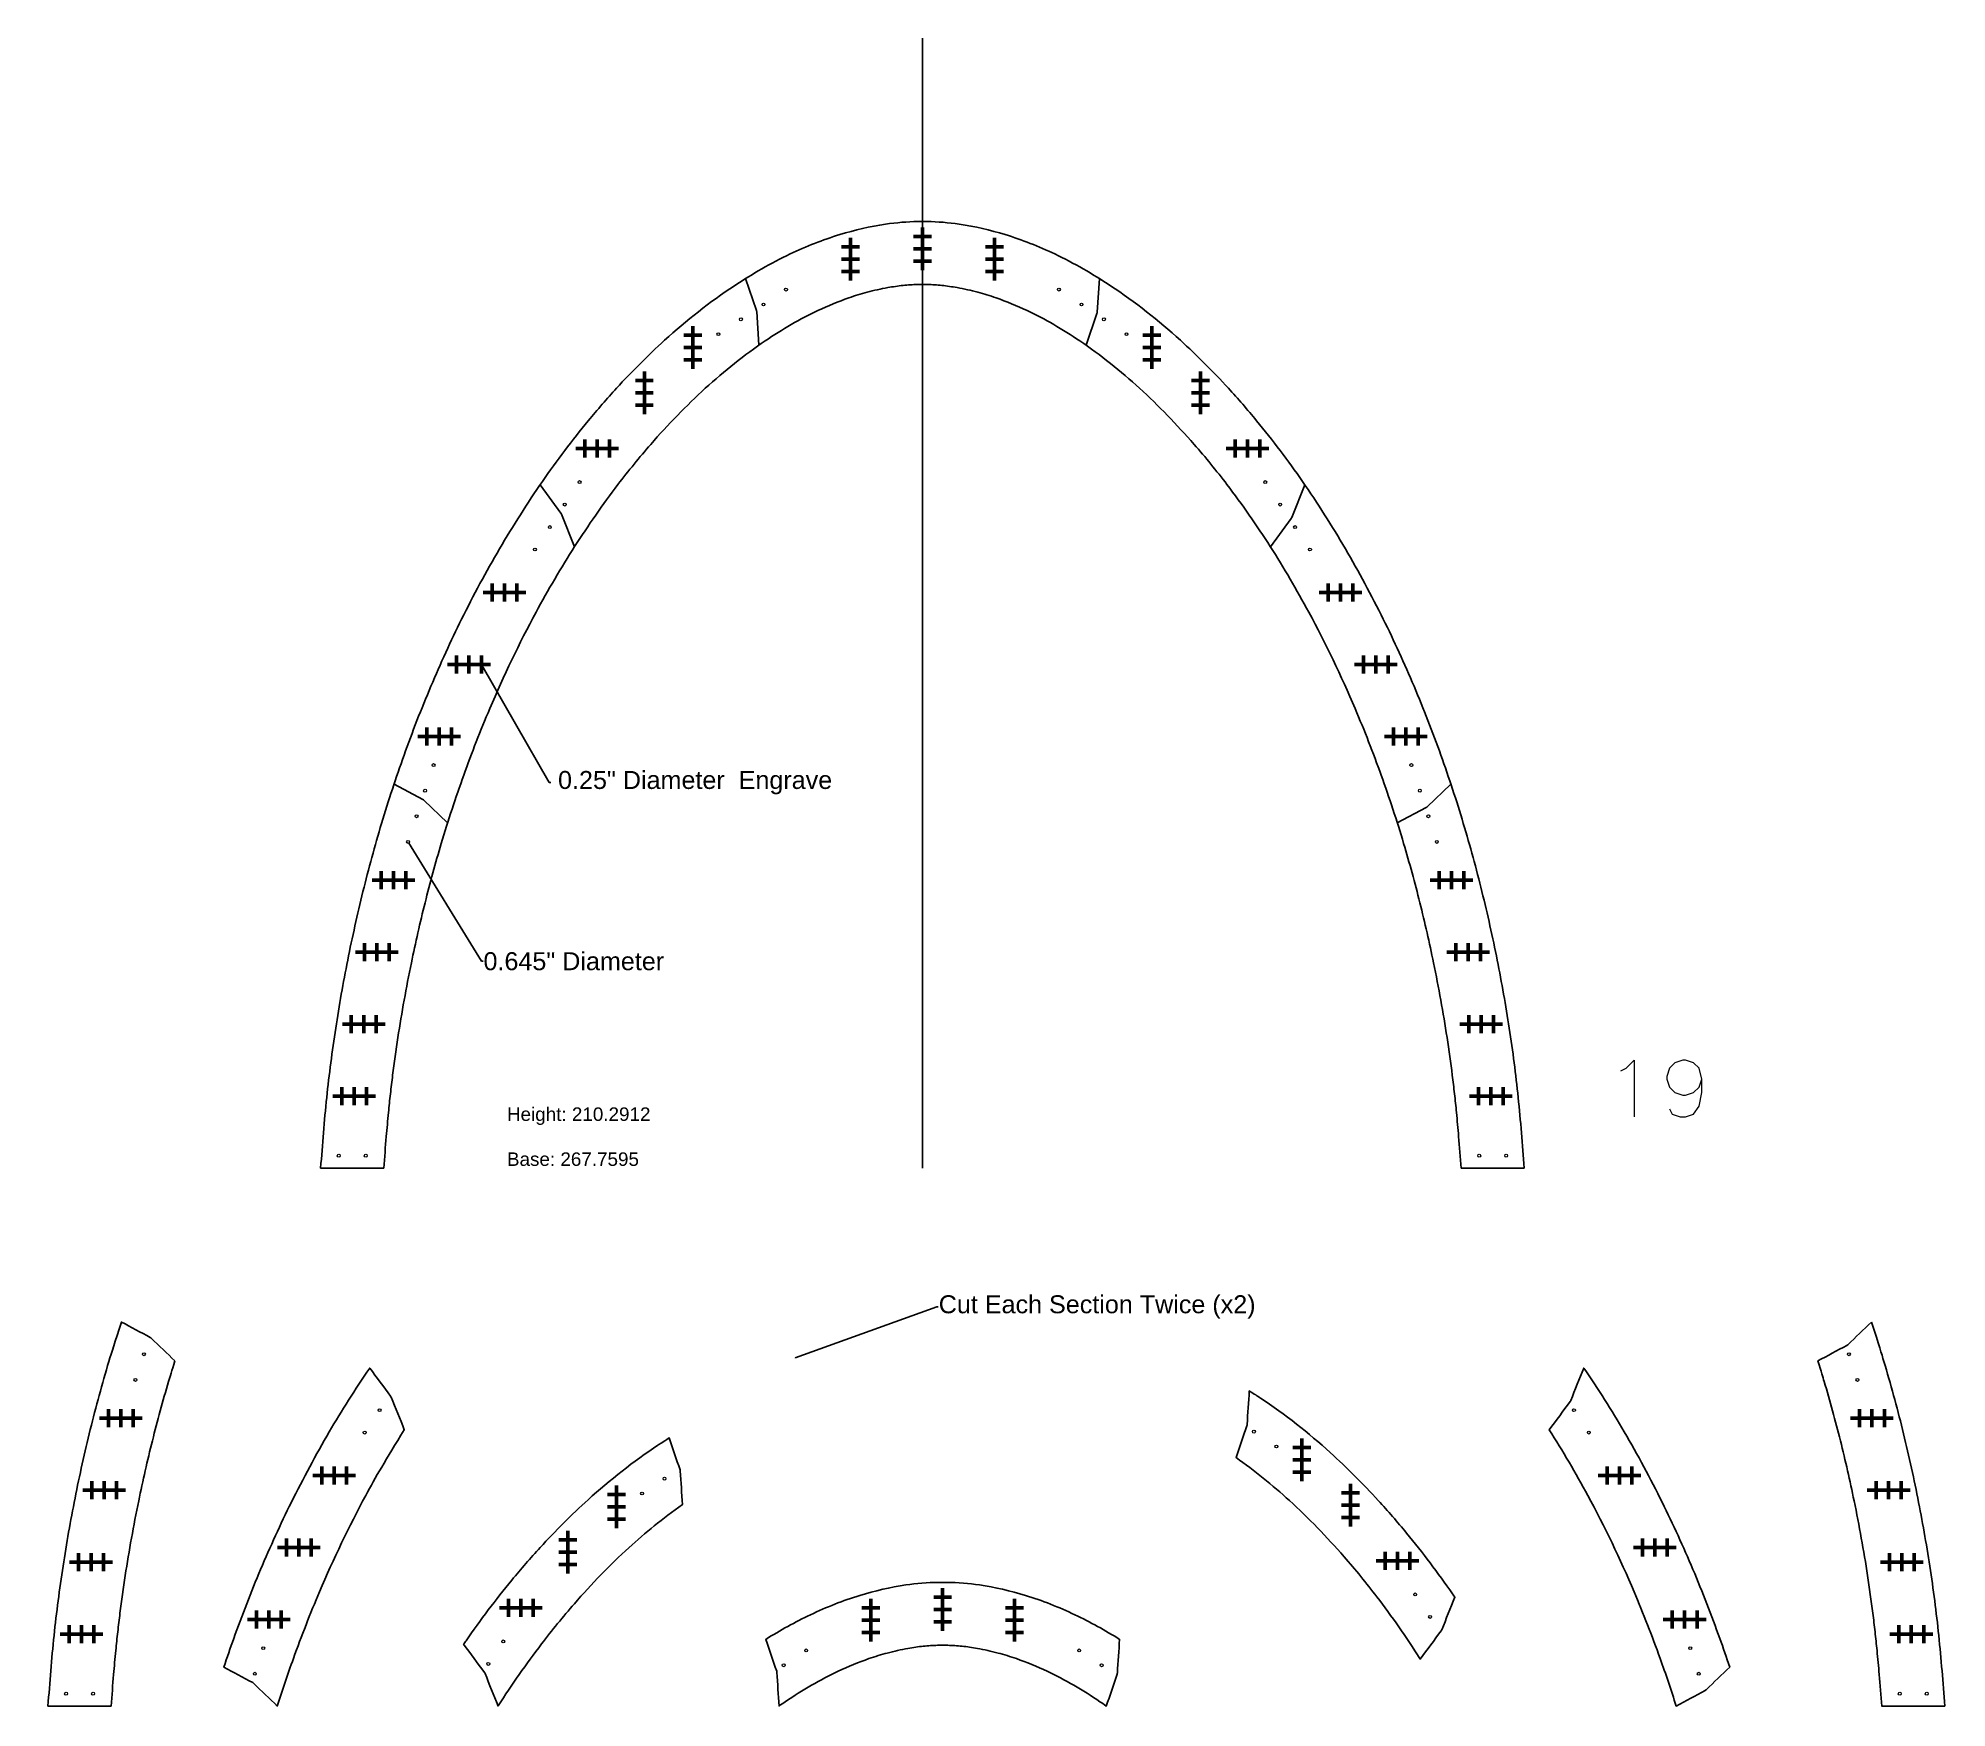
# Model space of a CAD drawing. Header units: inches. Extents: x -241 to 10140, y -1696 to 865.
# Drawn here: x 4460.4 to 4885, y -1460.7 to -1089.3 of the extents above; entities that cross this region are included whole.
import ezdxf
from ezdxf import colors
from ezdxf.entities.mleader import LeaderData, LeaderLine
from ezdxf.math import Vec2, Vec3

# ---------------------------------------------------------------- set-up
doc = ezdxf.new("R2010")
doc.units = ezdxf.units.IN
doc.header["$MEASUREMENT"] = 0
doc.header["$PDMODE"] = 2
doc.header["$PDSIZE"] = 2
for name, color, linetype, lineweight in [('Annotation', 7, 'Continuous', 9), ('Drilling', 3, 'Continuous', 13), ('Engrave', 4, 'Continuous', 50)]:
    doc.layers.add(name, color=color, linetype=linetype, lineweight=lineweight)
doc.styles.get("Standard").update_dxf_attribs({"font": 'Arial.ttf'})

msp = doc.modelspace()

# ---------------------------------------------------------------- texts
at = {"layer": 'Annotation', "insert": (4564.7269, -1327.12668), "char_height": 3, "attachment_point": 1}
msp.add_mtext_dynamic_manual_height_columns('Height: 210.2912\\P \\PBase: 267.7595', width=45.2101633, gutter_width=1, heights=[0], dxfattribs=at)

# ---------------------------------------------------------------- blocks, each defined once
blk = doc.blocks.new('*U523')
at = {"layer": 'Engrave'}
blk.add_point((0, 0), dxfattribs=at)
blk = doc.blocks.new('*U524')
at = {"layer": 'Engrave', "color": 0, "linetype": 'ByBlock', "lineweight": -2, "transparency": 16777216}
for p in [(0, 0), (2.75, 0), (5.5, 0)]:
    blk.add_blockref('*U523', p, dxfattribs=at)
blk = doc.blocks.new('*U525')
at = {"layer": 'Engrave'}
blk.add_point((0, 0), dxfattribs=at)
blk = doc.blocks.new('*U526')
at = {"layer": 'Engrave', "color": 0, "linetype": 'ByBlock', "lineweight": -2, "transparency": 16777216}
for p in [(0, 0), (2.75, 0), (5.5, 0)]:
    blk.add_blockref('*U525', p, dxfattribs=at)
blk = doc.blocks.new('*U527')
at = {"layer": 'Engrave'}
blk.add_point((0, 0), dxfattribs=at)
blk = doc.blocks.new('*U528')
at = {"layer": 'Engrave', "color": 0, "linetype": 'ByBlock', "lineweight": -2, "transparency": 16777216}
for p in [(0, 0), (2.75, 0), (5.5, 0)]:
    blk.add_blockref('*U527', p, dxfattribs=at)
blk = doc.blocks.new('*U529')
at = {"layer": 'Engrave'}
blk.add_point((0, 0), dxfattribs=at)
blk = doc.blocks.new('*U530')
at = {"layer": 'Engrave', "color": 0, "linetype": 'ByBlock', "lineweight": -2, "transparency": 16777216}
for p in [(0, 0), (2.75, 0), (5.5, 0)]:
    blk.add_blockref('*U529', p, dxfattribs=at)
blk = doc.blocks.new('*U531')
at = {"layer": 'Engrave'}
blk.add_point((0, 0), dxfattribs=at)
blk = doc.blocks.new('*U532')
at = {"layer": 'Engrave', "color": 0, "linetype": 'ByBlock', "lineweight": -2, "transparency": 16777216}
for p in [(0, 0), (2.75, 0), (5.5, 0)]:
    blk.add_blockref('*U531', p, dxfattribs=at)
blk = doc.blocks.new('*U533')
at = {"layer": 'Engrave'}
blk.add_point((0, 0), dxfattribs=at)
blk = doc.blocks.new('*U534')
at = {"layer": 'Engrave', "color": 0, "linetype": 'ByBlock', "lineweight": -2, "transparency": 16777216}
for p in [(0, 0), (2.75, 0), (5.5, 0)]:
    blk.add_blockref('*U533', p, dxfattribs=at)
blk = doc.blocks.new('*U535')
at = {"layer": 'Engrave'}
blk.add_point((0, 0), dxfattribs=at)
blk = doc.blocks.new('*U536')
at = {"layer": 'Engrave', "color": 0, "linetype": 'ByBlock', "lineweight": -2, "transparency": 16777216}
for p in [(0, 0), (2.75, 0), (5.5, 0)]:
    blk.add_blockref('*U535', p, dxfattribs=at)
blk = doc.blocks.new('*U537')
at = {"layer": 'Engrave'}
blk.add_point((0, 0), dxfattribs=at)
blk = doc.blocks.new('*U538')
at = {"layer": 'Engrave', "color": 0, "linetype": 'ByBlock', "lineweight": -2, "transparency": 16777216}
for p in [(0, 0), (2.75, 0), (5.5, 0)]:
    blk.add_blockref('*U537', p, dxfattribs=at)
blk = doc.blocks.new('*U539')
at = {"layer": 'Engrave'}
blk.add_point((0, 0), dxfattribs=at)
blk = doc.blocks.new('*U540')
at = {"layer": 'Engrave', "color": 0, "linetype": 'ByBlock', "lineweight": -2, "transparency": 16777216}
for p in [(0, 0), (2.75, 0), (5.5, 0)]:
    blk.add_blockref('*U539', p, dxfattribs=at)
blk = doc.blocks.new('*U541')
at = {"layer": 'Engrave'}
blk.add_point((0, 0), dxfattribs=at)
blk = doc.blocks.new('*U542')
at = {"layer": 'Engrave', "color": 0, "linetype": 'ByBlock', "lineweight": -2, "transparency": 16777216}
for p in [(0, 0), (2.75, 0), (5.5, 0)]:
    blk.add_blockref('*U541', p, dxfattribs=at)
blk = doc.blocks.new('*U543')
at = {"layer": 'Engrave'}
blk.add_point((0, 0), dxfattribs=at)
blk = doc.blocks.new('*U544')
at = {"layer": 'Engrave', "color": 0, "linetype": 'ByBlock', "lineweight": -2, "transparency": 16777216}
for p in [(0, 0), (2.75, 0), (5.5, 0)]:
    blk.add_blockref('*U543', p, dxfattribs=at)
blk = doc.blocks.new('*U545')
at = {"layer": 'Engrave'}
blk.add_point((0, 0), dxfattribs=at)
blk = doc.blocks.new('*U546')
at = {"layer": 'Engrave', "color": 0, "linetype": 'ByBlock', "lineweight": -2, "transparency": 16777216}
for p in [(0, 0), (2.75, 0), (5.5, 0)]:
    blk.add_blockref('*U545', p, dxfattribs=at)
blk = doc.blocks.new('*U547')
at = {"layer": 'Engrave'}
blk.add_point((0, 0), dxfattribs=at)
blk = doc.blocks.new('*U548')
at = {"layer": 'Engrave', "color": 0, "linetype": 'ByBlock', "lineweight": -2, "transparency": 16777216}
for p in [(0, 0), (2.75, 0), (5.5, 0)]:
    blk.add_blockref('*U547', p, dxfattribs=at)
blk = doc.blocks.new('*U549')
at = {"layer": 'Engrave'}
blk.add_point((0, 0), dxfattribs=at)
blk = doc.blocks.new('*U550')
at = {"layer": 'Engrave', "color": 0, "linetype": 'ByBlock', "lineweight": -2, "transparency": 16777216}
for p in [(0, 0), (2.75, 0), (5.5, 0)]:
    blk.add_blockref('*U549', p, dxfattribs=at)
blk = doc.blocks.new('*U551')
at = {"layer": 'Engrave'}
blk.add_point((0, 0), dxfattribs=at)
blk = doc.blocks.new('*U552')
at = {"layer": 'Engrave', "color": 0, "linetype": 'ByBlock', "lineweight": -2, "transparency": 16777216}
for p in [(0, 0), (2.75, 0), (5.5, 0)]:
    blk.add_blockref('*U551', p, dxfattribs=at)
blk = doc.blocks.new('*U553')
at = {"layer": 'Engrave'}
blk.add_point((0, 0), dxfattribs=at)
blk = doc.blocks.new('*U554')
at = {"layer": 'Engrave', "color": 0, "linetype": 'ByBlock', "lineweight": -2, "transparency": 16777216}
for p in [(0, 0), (2.75, 0), (5.5, 0)]:
    blk.add_blockref('*U553', p, dxfattribs=at)
blk = doc.blocks.new('*U555')
at = {"layer": 'Engrave'}
blk.add_point((0, 0), dxfattribs=at)
blk = doc.blocks.new('*U556')
at = {"layer": 'Engrave', "color": 0, "linetype": 'ByBlock', "lineweight": -2, "transparency": 16777216}
for p in [(0, 0), (2.75, 0), (5.5, 0)]:
    blk.add_blockref('*U555', p, dxfattribs=at)
blk = doc.blocks.new('*U557')
at = {"layer": 'Engrave'}
blk.add_point((0, 0), dxfattribs=at)
blk = doc.blocks.new('*U558')
at = {"layer": 'Engrave', "color": 0, "linetype": 'ByBlock', "lineweight": -2, "transparency": 16777216}
for p in [(0, 0), (2.75, 0), (5.5, 0)]:
    blk.add_blockref('*U557', p, dxfattribs=at)
blk = doc.blocks.new('*U559')
at = {"layer": 'Engrave'}
blk.add_point((0, 0), dxfattribs=at)
blk = doc.blocks.new('*U560')
at = {"layer": 'Engrave', "color": 0, "linetype": 'ByBlock', "lineweight": -2, "transparency": 16777216}
for p in [(0, 0), (2.75, 0), (5.5, 0)]:
    blk.add_blockref('*U559', p, dxfattribs=at)
blk = doc.blocks.new('*U561')
at = {"layer": 'Engrave'}
blk.add_point((0, 0), dxfattribs=at)
blk = doc.blocks.new('*U562')
at = {"layer": 'Engrave', "color": 0, "linetype": 'ByBlock', "lineweight": -2, "transparency": 16777216}
for p in [(0, 0), (2.75, 0), (5.5, 0)]:
    blk.add_blockref('*U561', p, dxfattribs=at)
blk = doc.blocks.new('*U563')
at = {"layer": 'Engrave'}
blk.add_point((0, 0), dxfattribs=at)
blk = doc.blocks.new('*U564')
at = {"layer": 'Engrave', "color": 0, "linetype": 'ByBlock', "lineweight": -2, "transparency": 16777216}
for p in [(0, 0), (2.75, 0), (5.5, 0)]:
    blk.add_blockref('*U563', p, dxfattribs=at)
blk = doc.blocks.new('*U565')
at = {"layer": 'Engrave'}
blk.add_point((0, 0), dxfattribs=at)
blk = doc.blocks.new('*U566')
at = {"layer": 'Engrave', "color": 0, "linetype": 'ByBlock', "lineweight": -2, "transparency": 16777216}
for p in [(0, 0), (2.75, 0), (5.5, 0)]:
    blk.add_blockref('*U565', p, dxfattribs=at)
blk = doc.blocks.new('*U567')
at = {"layer": 'Engrave'}
blk.add_point((0, 0), dxfattribs=at)
blk = doc.blocks.new('*U568')
at = {"layer": 'Engrave', "color": 0, "linetype": 'ByBlock', "lineweight": -2, "transparency": 16777216}
for p in [(0, 0), (2.75, 0), (5.5, 0)]:
    blk.add_blockref('*U567', p, dxfattribs=at)
blk = doc.blocks.new('*U616')
at = {"layer": 'Engrave'}
blk.add_point((0, 0), dxfattribs=at)
blk = doc.blocks.new('*U617')
at = {"layer": 'Engrave', "color": 0, "linetype": 'ByBlock', "lineweight": -2, "transparency": 16777216}
for p in [(0, 0), (2.75, 0), (5.5, 0)]:
    blk.add_blockref('*U616', p, dxfattribs=at)
blk = doc.blocks.new('*U618')
at = {"layer": 'Engrave'}
blk.add_point((0, 0), dxfattribs=at)
blk = doc.blocks.new('*U619')
at = {"layer": 'Engrave', "color": 0, "linetype": 'ByBlock', "lineweight": -2, "transparency": 16777216}
for p in [(0, 0), (2.75, 0), (5.5, 0)]:
    blk.add_blockref('*U618', p, dxfattribs=at)
blk = doc.blocks.new('*U620')
at = {"layer": 'Engrave'}
blk.add_point((0, 0), dxfattribs=at)
blk = doc.blocks.new('*U621')
at = {"layer": 'Engrave', "color": 0, "linetype": 'ByBlock', "lineweight": -2, "transparency": 16777216}
for p in [(0, 0), (2.75, 0), (5.5, 0)]:
    blk.add_blockref('*U620', p, dxfattribs=at)
blk = doc.blocks.new('*U622')
at = {"layer": 'Engrave'}
blk.add_point((0, 0), dxfattribs=at)
blk = doc.blocks.new('*U623')
at = {"layer": 'Engrave', "color": 0, "linetype": 'ByBlock', "lineweight": -2, "transparency": 16777216}
for p in [(0, 0), (2.75, 0), (5.5, 0)]:
    blk.add_blockref('*U622', p, dxfattribs=at)
blk = doc.blocks.new('*U631')
at = {"layer": 'Engrave'}
blk.add_point((0, 0), dxfattribs=at)
blk = doc.blocks.new('*U632')
at = {"layer": 'Engrave', "color": 0, "linetype": 'ByBlock', "lineweight": -2, "transparency": 16777216}
for p in [(0, 0), (2.75, 0), (5.5, 0)]:
    blk.add_blockref('*U631', p, dxfattribs=at)
blk = doc.blocks.new('*U633')
at = {"layer": 'Engrave'}
blk.add_point((0, 0), dxfattribs=at)
blk = doc.blocks.new('*U634')
at = {"layer": 'Engrave', "color": 0, "linetype": 'ByBlock', "lineweight": -2, "transparency": 16777216}
for p in [(0, 0), (2.75, 0), (5.5, 0)]:
    blk.add_blockref('*U633', p, dxfattribs=at)
blk = doc.blocks.new('*U635')
at = {"layer": 'Engrave'}
blk.add_point((0, 0), dxfattribs=at)
blk = doc.blocks.new('*U636')
at = {"layer": 'Engrave', "color": 0, "linetype": 'ByBlock', "lineweight": -2, "transparency": 16777216}
for p in [(0, 0), (2.75, 0), (5.5, 0)]:
    blk.add_blockref('*U635', p, dxfattribs=at)
blk = doc.blocks.new('*U637')
at = {"layer": 'Engrave'}
blk.add_point((0, 0), dxfattribs=at)
blk = doc.blocks.new('*U638')
at = {"layer": 'Engrave', "color": 0, "linetype": 'ByBlock', "lineweight": -2, "transparency": 16777216}
for p in [(0, 0), (2.75, 0), (5.5, 0)]:
    blk.add_blockref('*U637', p, dxfattribs=at)
blk = doc.blocks.new('*U639')
at = {"layer": 'Engrave'}
blk.add_point((0, 0), dxfattribs=at)
blk = doc.blocks.new('*U640')
at = {"layer": 'Engrave', "color": 0, "linetype": 'ByBlock', "lineweight": -2, "transparency": 16777216}
for p in [(0, 0), (2.75, 0), (5.5, 0)]:
    blk.add_blockref('*U639', p, dxfattribs=at)
blk = doc.blocks.new('*U641')
at = {"layer": 'Engrave'}
blk.add_point((0, 0), dxfattribs=at)
blk = doc.blocks.new('*U642')
at = {"layer": 'Engrave', "color": 0, "linetype": 'ByBlock', "lineweight": -2, "transparency": 16777216}
for p in [(0, 0), (2.75, 0), (5.5, 0)]:
    blk.add_blockref('*U641', p, dxfattribs=at)
blk = doc.blocks.new('*U643')
at = {"layer": 'Engrave'}
blk.add_point((0, 0), dxfattribs=at)
blk = doc.blocks.new('*U644')
at = {"layer": 'Engrave', "color": 0, "linetype": 'ByBlock', "lineweight": -2, "transparency": 16777216}
for p in [(0, 0), (2.75, 0), (5.5, 0)]:
    blk.add_blockref('*U643', p, dxfattribs=at)
blk = doc.blocks.new('*U645')
at = {"layer": 'Engrave'}
blk.add_point((0, 0), dxfattribs=at)
blk = doc.blocks.new('*U646')
at = {"layer": 'Engrave', "color": 0, "linetype": 'ByBlock', "lineweight": -2, "transparency": 16777216}
for p in [(0, 0), (2.75, 0), (5.5, 0)]:
    blk.add_blockref('*U645', p, dxfattribs=at)
blk = doc.blocks.new('*U647')
at = {"layer": 'Engrave'}
blk.add_point((0, 0), dxfattribs=at)
blk = doc.blocks.new('*U648')
at = {"layer": 'Engrave', "color": 0, "linetype": 'ByBlock', "lineweight": -2, "transparency": 16777216}
for p in [(0, 0), (2.75, 0), (5.5, 0)]:
    blk.add_blockref('*U647', p, dxfattribs=at)
blk = doc.blocks.new('*U649')
at = {"layer": 'Engrave'}
blk.add_point((0, 0), dxfattribs=at)
blk = doc.blocks.new('*U650')
at = {"layer": 'Engrave', "color": 0, "linetype": 'ByBlock', "lineweight": -2, "transparency": 16777216}
for p in [(0, 0), (2.75, 0), (5.5, 0)]:
    blk.add_blockref('*U649', p, dxfattribs=at)
blk = doc.blocks.new('*U651')
at = {"layer": 'Engrave'}
blk.add_point((0, 0), dxfattribs=at)
blk = doc.blocks.new('*U652')
at = {"layer": 'Engrave', "color": 0, "linetype": 'ByBlock', "lineweight": -2, "transparency": 16777216}
for p in [(0, 0), (2.75, 0), (5.5, 0)]:
    blk.add_blockref('*U651', p, dxfattribs=at)
blk = doc.blocks.new('*U653')
at = {"layer": 'Engrave'}
blk.add_point((0, 0), dxfattribs=at)
blk = doc.blocks.new('*U654')
at = {"layer": 'Engrave', "color": 0, "linetype": 'ByBlock', "lineweight": -2, "transparency": 16777216}
for p in [(0, 0), (2.75, 0), (5.5, 0)]:
    blk.add_blockref('*U653', p, dxfattribs=at)
blk = doc.blocks.new('*U655')
at = {"layer": 'Engrave'}
blk.add_point((0, 0), dxfattribs=at)
blk = doc.blocks.new('*U656')
at = {"layer": 'Engrave', "color": 0, "linetype": 'ByBlock', "lineweight": -2, "transparency": 16777216}
for p in [(0, 0), (2.75, 0), (5.5, 0)]:
    blk.add_blockref('*U655', p, dxfattribs=at)
blk = doc.blocks.new('*U657')
at = {"layer": 'Engrave'}
blk.add_point((0, 0), dxfattribs=at)
blk = doc.blocks.new('*U658')
at = {"layer": 'Engrave', "color": 0, "linetype": 'ByBlock', "lineweight": -2, "transparency": 16777216}
for p in [(0, 0), (2.75, 0), (5.5, 0)]:
    blk.add_blockref('*U657', p, dxfattribs=at)
blk = doc.blocks.new('*U659')
at = {"layer": 'Engrave'}
blk.add_point((0, 0), dxfattribs=at)
blk = doc.blocks.new('*U660')
at = {"layer": 'Engrave', "color": 0, "linetype": 'ByBlock', "lineweight": -2, "transparency": 16777216}
for p in [(0, 0), (2.75, 0), (5.5, 0)]:
    blk.add_blockref('*U659', p, dxfattribs=at)
blk = doc.blocks.new('*U661')
at = {"layer": 'Engrave'}
blk.add_point((0, 0), dxfattribs=at)
blk = doc.blocks.new('*U662')
at = {"layer": 'Engrave', "color": 0, "linetype": 'ByBlock', "lineweight": -2, "transparency": 16777216}
for p in [(0, 0), (2.75, 0), (5.5, 0)]:
    blk.add_blockref('*U661', p, dxfattribs=at)
blk = doc.blocks.new('*U663')
at = {"layer": 'Engrave'}
blk.add_point((0, 0), dxfattribs=at)
blk = doc.blocks.new('*U664')
at = {"layer": 'Engrave', "color": 0, "linetype": 'ByBlock', "lineweight": -2, "transparency": 16777216}
for p in [(0, 0), (2.75, 0), (5.5, 0)]:
    blk.add_blockref('*U663', p, dxfattribs=at)
blk = doc.blocks.new('*U665')
at = {"layer": 'Engrave'}
blk.add_point((0, 0), dxfattribs=at)
blk = doc.blocks.new('*U666')
at = {"layer": 'Engrave', "color": 0, "linetype": 'ByBlock', "lineweight": -2, "transparency": 16777216}
for p in [(0, 0), (2.75, 0), (5.5, 0)]:
    blk.add_blockref('*U665', p, dxfattribs=at)
blk = doc.blocks.new('*U667')
at = {"layer": 'Engrave'}
blk.add_point((0, 0), dxfattribs=at)
blk = doc.blocks.new('*U668')
at = {"layer": 'Engrave', "color": 0, "linetype": 'ByBlock', "lineweight": -2, "transparency": 16777216}
for p in [(0, 0), (2.75, 0), (5.5, 0)]:
    blk.add_blockref('*U667', p, dxfattribs=at)

# ---------------------------------------------------------------- linework, layer by layer
for p, q in [((4657.15833, -1340.6088), (4657.15833, -1089.32936)), ((4617.80901, -1142.78641), (4620.23066, -1149.88004)), ((4696.50765, -1142.78641), (4696.03034, -1150.2668)), ((4620.75956, -1157.61983), (4620.28226, -1150.13944)), ((4693.5571, -1157.61983), (4695.97875, -1150.52619)), ((4572.0753, -1188.68212), (4576.72456, -1194.95397)), ((4742.24136, -1188.68212), (4739.32295, -1195.92329)), ((4579.76712, -1202.41684), (4576.84871, -1195.17567)), ((4734.54954, -1202.41684), (4739.1988, -1196.14499)), ((4539.61108, -1255.20572), (4546.03698, -1258.64981)), ((4774.70558, -1255.20572), (4769.44434, -1260.25284)), ((4551.5181, -1263.85668), (4546.25686, -1258.80956)), ((4762.79856, -1263.85668), (4769.22447, -1260.41258)), ((4523.2786, -1340.6088), (4537.32025, -1340.6088)), ((4776.99641, -1340.6088), (4791.03806, -1340.6088))]:
    msp.add_line(p, q)
for points, knots in [([(4523.2786, -1340.6088), (4523.68203, -1335.37968), (4524.48421, -1324.98205), (4526.49547, -1309.55822), (4529.20046, -1294.27493), (4532.58462, -1279.06902), (4536.722, -1263.84855), (4541.74967, -1248.60303), (4547.65026, -1233.42302), (4554.67972, -1218.0524), (4562.88781, -1202.78395), (4572.26307, -1187.9995), (4581.15375, -1176.19655), (4590.24752, -1165.73096), (4600.69858, -1155.2412), (4613.58211, -1145.0541), (4626.85452, -1137.39461), (4638.23529, -1132.87757), (4647.85641, -1130.66896), (4654.08893, -1130.10024), (4656.82406, -1130.11254), (4657.15833, -1130.11758)], [0, 0, 0, 0, 24.829181311, 49.370633828, 73.610482571, 98.296291227, 123.104704415, 148.260167617, 174.270126253, 200.179139324, 228.239295342, 256.281924562, 282.990567051, 298.11394598, 321.903793822, 353.012944097, 375.566394311, 394.231572279, 410.766800559, 422.150499035, 423.735740395, 423.735740395, 423.735740395, 423.735740395]), ([(4791.03806, -1340.6088), (4790.63463, -1335.37968), (4789.83245, -1324.98205), (4787.82119, -1309.55822), (4785.1162, -1294.27493), (4781.73204, -1279.06902), (4777.59466, -1263.84855), (4772.56699, -1248.60303), (4766.6664, -1233.42302), (4759.63694, -1218.0524), (4751.42885, -1202.78395), (4742.05359, -1187.9995), (4733.16291, -1176.19655), (4724.06914, -1165.73096), (4713.61808, -1155.2412), (4700.73455, -1145.0541), (4687.46214, -1137.39461), (4676.08137, -1132.87757), (4666.46025, -1130.66896), (4660.22773, -1130.10024), (4657.4926, -1130.11254), (4657.15833, -1130.11758)], [0, 0, 0, 0, 24.829181311, 49.370633828, 73.610482571, 98.296291227, 123.104704415, 148.260167617, 174.270126253, 200.179139324, 228.239295342, 256.281924562, 282.990567051, 298.11394598, 321.903793822, 353.012944097, 375.566394311, 394.231572279, 410.766800559, 422.150499035, 423.735740395, 423.735740395, 423.735740395, 423.735740395]), ([(4537.32025, -1340.6088), (4537.50299, -1338.24432), (4537.68574, -1335.9054), (4538.03163, -1331.80852), (4538.1897, -1330.03975), (4538.49691, -1326.88808), (4538.64161, -1325.5014), (4538.9528, -1322.72145), (4539.11864, -1321.33129), (4539.64583, -1317.16071), (4540.03686, -1314.38013), (4541.32007, -1306.04137), (4542.32063, -1300.49703), (4544.38284, -1290.49616), (4545.39827, -1286.03344), (4547.61476, -1277.16667), (4548.81483, -1272.7684), (4551.63555, -1263.32405), (4553.29952, -1258.27399), (4556.90036, -1248.26053), (4558.83149, -1243.31426), (4564.01074, -1231.12595), (4567.43731, -1223.96597), (4573.88755, -1212.02148), (4576.75107, -1207.13484), (4582.81728, -1197.64548), (4586.02376, -1193.03939), (4591.75938, -1185.5377), (4594.19307, -1182.55302), (4598.64271, -1177.45698), (4600.62112, -1175.30433), (4604.66624, -1171.14216), (4606.73549, -1169.1309), (4613.09294, -1163.33469), (4617.5321, -1159.78721), (4624.06944, -1155.36347), (4626.00862, -1154.14334), (4629.92299, -1151.8826), (4631.90041, -1150.84061), (4636.16925, -1148.82306), (4638.46393, -1147.87806), (4642.12171, -1146.61224), (4643.47925, -1146.19483), (4646.37105, -1145.42089), (4647.90495, -1145.07824), (4650.01309, -1144.70322), (4650.58844, -1144.61066), (4651.73186, -1144.44636), (4652.29319, -1144.37567), (4653.94233, -1144.20023), (4654.99503, -1144.13238), (4656.2355, -1144.11225), (4656.47403, -1144.11135), (4656.79636, -1144.11397), (4656.87162, -1144.11485), (4656.94744, -1144.11599), (4656.94955, -1144.11602), (4656.95166, -1144.11606), (4656.95377, -1144.11609), (4657.02196, -1144.11712), (4657.09014, -1144.11815), (4657.15833, -1144.11919)], [1.707253479, 1.707253479, 1.707253479, 1.707253479, 12.971035065, 12.971035065, 21.665458912, 21.665458912, 28.60866554, 28.60866554, 35.551872169, 35.551872169, 49.438285427, 49.438285427, 77.211111942, 77.211111942, 99.789382635, 99.789382635, 122.367653327, 122.367653327, 148.747409348, 148.747409348, 175.127165368, 175.127165368, 214.718064231, 214.718064231, 243.106776541, 243.106776541, 271.495488852, 271.495488852, 291.162919527, 291.162919527, 306.149802238, 306.149802238, 321.136684948, 321.136684948, 351.110450369, 351.110450369, 363.494408821, 363.494408821, 375.878367273, 375.878367273, 389.981429216, 389.981429216, 398.291964895, 398.291964895, 407.606925097, 407.606925097, 411.089040155, 411.089040155, 414.571155212, 414.571155212, 421.535385327, 421.535385327, 423.225764445, 423.225764445, 423.735740395, 423.735740395, 423.735740395, 423.749936552, 423.749936552, 423.749936552, 424.208507161, 424.208507161, 424.208507161, 424.208507161]), ([(4776.99641, -1340.6088), (4776.81367, -1338.24432), (4776.63092, -1335.9054), (4776.28503, -1331.80852), (4776.12696, -1330.03975), (4775.81975, -1326.88808), (4775.67505, -1325.5014), (4775.36386, -1322.72145), (4775.19802, -1321.33129), (4774.67083, -1317.16071), (4774.2798, -1314.38013), (4772.99659, -1306.04137), (4771.99603, -1300.49703), (4769.93382, -1290.49616), (4768.91839, -1286.03344), (4766.7019, -1277.16667), (4765.50183, -1272.7684), (4762.68111, -1263.32405), (4761.01714, -1258.27399), (4757.4163, -1248.26053), (4755.48517, -1243.31426), (4750.30592, -1231.12595), (4746.87935, -1223.96597), (4740.42911, -1212.02148), (4737.56559, -1207.13484), (4731.49938, -1197.64548), (4728.2929, -1193.03939), (4722.55728, -1185.5377), (4720.12359, -1182.55302), (4715.67395, -1177.45698), (4713.69554, -1175.30433), (4709.65042, -1171.14216), (4707.58117, -1169.1309), (4701.22372, -1163.33469), (4696.78456, -1159.78721), (4690.24722, -1155.36347), (4688.30804, -1154.14334), (4684.39367, -1151.8826), (4682.41625, -1150.84061), (4678.14741, -1148.82306), (4675.85273, -1147.87806), (4672.19495, -1146.61224), (4670.83741, -1146.19483), (4667.94561, -1145.42089), (4666.41171, -1145.07824), (4664.30357, -1144.70322), (4663.72822, -1144.61066), (4662.5848, -1144.44636), (4662.02347, -1144.37567), (4660.37433, -1144.20023), (4659.32163, -1144.13238), (4658.08116, -1144.11225), (4657.84263, -1144.11135), (4657.5203, -1144.11397), (4657.44504, -1144.11485), (4657.36922, -1144.11599), (4657.36711, -1144.11602), (4657.365, -1144.11606), (4657.36289, -1144.11609), (4657.2947, -1144.11712), (4657.22652, -1144.11815), (4657.15833, -1144.11919)], [1.707253479, 1.707253479, 1.707253479, 1.707253479, 12.971035065, 12.971035065, 21.665458912, 21.665458912, 28.60866554, 28.60866554, 35.551872169, 35.551872169, 49.438285427, 49.438285427, 77.211111942, 77.211111942, 99.789382635, 99.789382635, 122.367653327, 122.367653327, 148.747409348, 148.747409348, 175.127165368, 175.127165368, 214.718064231, 214.718064231, 243.106776541, 243.106776541, 271.495488852, 271.495488852, 291.162919527, 291.162919527, 306.149802238, 306.149802238, 321.136684948, 321.136684948, 351.110450369, 351.110450369, 363.494408821, 363.494408821, 375.878367273, 375.878367273, 389.981429216, 389.981429216, 398.291964895, 398.291964895, 407.606925097, 407.606925097, 411.089040155, 411.089040155, 414.571155212, 414.571155212, 421.535385327, 421.535385327, 423.225764445, 423.225764445, 423.735740395, 423.735740395, 423.735740395, 423.749936552, 423.749936552, 423.749936552, 424.208507161, 424.208507161, 424.208507161, 424.208507161]), ([(4490.85833, -1383.505), (4489.10458, -1381.82262), (4487.35083, -1380.14025), (4485.59708, -1378.45788), (4485.53171, -1378.39516), (4485.45706, -1378.34093), (4485.37721, -1378.29813), (4483.23524, -1377.1501), (4481.09327, -1376.00207), (4478.9513, -1374.85404), (4477.45369, -1379.43513), (4475.2405, -1386.51978), (4471.92484, -1398.71734), (4468.54068, -1413.92325), (4465.8357, -1429.20654), (4463.82443, -1444.63037), (4463.02225, -1455.028), (4462.61882, -1460.25711), (4467.29937, -1460.25711), (4471.97992, -1460.25711), (4476.66048, -1460.25711), (4476.84321, -1457.89264), (4477.02597, -1455.55372), (4477.37186, -1451.45684), (4477.52992, -1449.68807), (4477.83714, -1446.5364), (4477.98183, -1445.14972), (4478.29303, -1442.36977), (4478.45887, -1440.97961), (4478.98606, -1436.80903), (4479.37709, -1434.02845), (4480.66029, -1425.68968), (4481.66086, -1420.14535), (4483.72307, -1410.14447), (4484.73849, -1405.68176), (4486.95499, -1396.81499), (4488.15506, -1392.41672), (4489.7984, -1386.91447), (4490.14822, -1385.76969), (4490.85638, -1383.50313)], [0, 0, 0, 0, 1, 1, 1, 1.271778094, 1.271778094, 1.271778094, 2.271778094, 2.271778094, 2.271778094, 12.601196424, 37.409609612, 62.095418268, 86.335267011, 110.876719528, 135.705900839, 135.705900839, 135.705900839, 136.705900839, 136.705900839, 136.705900839, 147.969682425, 147.969682425, 156.664106271, 156.664106271, 163.6073129, 163.6073129, 170.550519529, 170.550519529, 184.436932787, 184.436932787, 212.209759302, 212.209759302, 234.788029994, 234.788029994, 257.366300687, 257.366300687, 263.310847708, 263.310847708, 263.310847708, 263.310847708]), ([(4868.26282, -1374.85403), (4866.50908, -1376.53641), (4864.75533, -1378.21878), (4863.00158, -1379.90115), (4862.93621, -1379.96387), (4862.86156, -1380.0181), (4862.78171, -1380.0609), (4860.63974, -1381.20893), (4858.49777, -1382.35696), (4856.3558, -1383.50499), (4857.1425, -1386.02066), (4857.45326, -1387.04015), (4859.05907, -1392.41672), (4860.25914, -1396.81498), (4862.47564, -1405.68176), (4863.49106, -1410.14447), (4865.55327, -1420.14534), (4866.55383, -1425.68968), (4867.83704, -1434.02844), (4868.22807, -1436.80903), (4868.75526, -1440.97961), (4868.9211, -1442.36976), (4869.2323, -1445.14972), (4869.37699, -1446.5364), (4869.6842, -1449.68807), (4869.84227, -1451.45684), (4870.18816, -1455.55372), (4870.37091, -1457.89264), (4870.55365, -1460.25711), (4875.2342, -1460.25711), (4879.91475, -1460.25711), (4884.5953, -1460.25711), (4884.19188, -1455.028), (4883.38969, -1444.63037), (4881.37843, -1429.20654), (4878.67344, -1413.92325), (4875.28928, -1398.71734), (4872.07395, -1386.88888), (4869.98778, -1380.16532), (4868.28763, -1374.85403)], [0, 0, 0, 0, 1, 1, 1, 1.271778094, 1.271778094, 1.271778094, 2.271778094, 2.271778094, 2.271778094, 7.564781511, 7.564781511, 30.143052203, 30.143052203, 52.721322896, 52.721322896, 80.494149411, 80.494149411, 94.380562669, 94.380562669, 101.323769298, 101.323769298, 108.266975926, 108.266975926, 116.961399773, 116.961399773, 128.225181359, 128.225181359, 128.225181359, 129.225181359, 129.225181359, 129.225181359, 154.05436267, 178.595815187, 202.835663929, 227.521472586, 252.329885774, 260.84904203, 260.84904203, 260.84904203, 260.84904203]), ([(4508.37773, -1455.21), (4510.13147, -1456.89238), (4511.88522, -1458.57475), (4513.63897, -1460.25712), (4514.76414, -1456.70707), (4515.95896, -1453.17675), (4519.02123, -1444.66098), (4520.95236, -1439.71471), (4526.13161, -1427.52639), (4529.55817, -1420.36641), (4535.47491, -1409.40987), (4537.7443, -1405.47497), (4541.88799, -1398.81729), (4540.91519, -1396.40356), (4539.94238, -1393.98984), (4538.96958, -1391.57611), (4538.93792, -1391.49755), (4538.89586, -1391.42246), (4538.84543, -1391.35441), (4537.29567, -1389.2638), (4535.74592, -1387.17318), (4534.19617, -1385.08256), (4530.88627, -1389.91786), (4524.79874, -1399.57491), (4516.80059, -1414.45285), (4509.77113, -1429.82346), (4504.98002, -1442.1492), (4502.44529, -1449.46974), (4501.73195, -1451.60616), (4503.87391, -1452.75419), (4506.01588, -1453.90222), (4508.15785, -1455.05026), (4508.2377, -1455.09305), (4508.31235, -1455.14729), (4508.37773, -1455.21)], [0, 0, 0, 0, 1, 1, 1, 19.488653512, 19.488653512, 45.868409532, 45.868409532, 85.459308395, 85.459308395, 108.225337864, 108.225337864, 108.225337864, 109.225337864, 109.225337864, 109.225337864, 109.479437181, 109.479437181, 109.479437181, 110.479437181, 110.479437181, 110.479437181, 136.424456723, 164.484612741, 190.393625812, 216.403584448, 227.066834963, 227.066834963, 227.066834963, 228.066834963, 228.066834963, 228.066834963, 228.338613057, 228.338613057, 228.338613057, 228.338613057]), ([(4801.24262, -1392.54544), (4801.29306, -1392.47739), (4801.33511, -1392.4023), (4801.36677, -1392.32374), (4802.33958, -1389.91001), (4803.31238, -1387.49629), (4804.28518, -1385.08256), (4807.46038, -1389.70436), (4813.62285, -1399.46375), (4821.68076, -1414.45285), (4828.71022, -1429.82346), (4833.50133, -1442.1492), (4836.03606, -1449.46974), (4836.7494, -1451.60616), (4834.99566, -1453.28854), (4833.24191, -1454.97091), (4831.48816, -1456.65328), (4831.42279, -1456.716), (4831.34814, -1456.77023), (4831.26829, -1456.81303), (4829.12632, -1457.96106), (4826.98435, -1459.10909), (4824.84238, -1460.25712), (4823.71721, -1456.70707), (4822.52239, -1453.17675), (4819.46012, -1444.66098), (4817.52899, -1439.71471), (4812.34974, -1427.52639), (4808.92317, -1420.36641), (4802.47798, -1408.43128), (4799.62015, -1403.5536), (4796.59336, -1398.81729), (4798.14311, -1396.72667), (4799.69287, -1394.63605), (4801.24262, -1392.54544)], [0, 0, 0, 0, 0.254099316, 0.254099316, 0.254099316, 1.254099316, 1.254099316, 1.254099316, 27.796228213, 55.856384232, 81.765397303, 107.775355939, 118.438606453, 118.438606453, 118.438606453, 119.438606453, 119.438606453, 119.438606453, 119.710384547, 119.710384547, 119.710384547, 120.710384547, 120.710384547, 120.710384547, 139.199038059, 139.199038059, 165.578794079, 165.578794079, 205.169692942, 205.169692942, 233.505192727, 233.505192727, 233.505192727, 234.505192727, 234.505192727, 234.505192727, 234.505192727]), ([(4729.33211, -1397.9078), (4728.52489, -1400.27234), (4727.71767, -1402.63689), (4726.91046, -1405.00144), (4731.03426, -1407.89), (4735.00596, -1411.10731), (4740.93453, -1416.51251), (4743.00377, -1418.52377), (4747.0489, -1422.68594), (4749.02731, -1424.83858), (4753.47694, -1429.93463), (4755.91064, -1432.91931), (4761.56457, -1440.31415), (4764.69803, -1444.80509), (4767.9029, -1449.79845), (4769.45265, -1447.70783), (4771.0024, -1445.61721), (4772.55216, -1443.5266), (4772.60259, -1443.45855), (4772.64465, -1443.38346), (4772.67631, -1443.3049), (4773.64911, -1440.89117), (4774.62192, -1438.47745), (4775.59472, -1436.06372), (4775.27752, -1435.60314), (4771.95685, -1430.80087), (4766.51627, -1423.57816), (4757.4225, -1413.11256), (4746.97144, -1402.6228), (4737.21059, -1394.90484), (4731.01766, -1390.89722), (4729.86101, -1390.16801), (4729.70191, -1392.66147), (4729.54281, -1395.15494), (4729.3837, -1397.6484), (4729.37809, -1397.73638), (4729.36059, -1397.82437), (4729.33211, -1397.9078)], [0, 0, 0, 0, 1, 1, 1, 27.94069572, 27.94069572, 42.927578431, 42.927578431, 57.914461141, 57.914461141, 77.581891816, 77.581891816, 105.286181561, 105.286181561, 105.286181561, 106.286181561, 106.286181561, 106.286181561, 106.540280877, 106.540280877, 106.540280877, 107.540280877, 107.540280877, 107.540280877, 108.467479283, 135.176121773, 150.299500701, 174.089348543, 205.198498818, 208.979176632, 208.979176632, 208.979176632, 209.979176632, 209.979176632, 209.979176632, 210.243656428, 210.243656428, 210.243656428, 210.243656428]), ([(4559.84908, -1453.01594), (4560.82188, -1455.42967), (4561.79468, -1457.84339), (4562.76748, -1460.25712), (4562.77317, -1460.24822), (4562.77885, -1460.23933), (4565.81764, -1455.48576), (4569.02413, -1450.87966), (4574.75975, -1443.37798), (4577.19344, -1440.3933), (4581.64307, -1435.29725), (4583.62149, -1433.14461), (4587.66661, -1428.98244), (4589.73585, -1426.97118), (4595.50756, -1421.709), (4599.3093, -1418.61407), (4603.75993, -1415.46011), (4603.60083, -1412.96664), (4603.44173, -1410.47318), (4603.28262, -1407.97971), (4603.27701, -1407.89173), (4603.25951, -1407.80375), (4603.23103, -1407.72032), (4602.42381, -1405.35577), (4601.61659, -1402.99123), (4600.80938, -1400.62668), (4599.23926, -1401.62439), (4593.26585, -1405.51686), (4583.69895, -1413.08147), (4573.24788, -1423.57123), (4564.15412, -1434.03683), (4558.64059, -1441.35638), (4555.25517, -1446.26111), (4555.07567, -1446.52239), (4556.62542, -1448.61301), (4558.17517, -1450.70363), (4559.72492, -1452.79424), (4559.77536, -1452.86229), (4559.81742, -1452.93738), (4559.84908, -1453.01594)], [0, 0, 0, 0, 1, 1, 1, 1.053212526, 1.053212526, 29.441924837, 29.441924837, 49.109355512, 49.109355512, 64.096238222, 64.096238222, 79.083120933, 79.083120933, 104.914453548, 104.914453548, 104.914453548, 105.914453548, 105.914453548, 105.914453548, 106.178933343, 106.178933343, 106.178933343, 107.178933343, 107.178933343, 107.178933343, 109.793674072, 140.902824347, 164.692672189, 179.816051117, 206.524693607, 208.025193929, 208.025193929, 208.025193929, 209.025193929, 209.025193929, 209.025193929, 209.279293246, 209.279293246, 209.279293246, 209.279293246]), ([(4624.72439, -1452.51732), (4624.75288, -1452.60075), (4624.77038, -1452.68874), (4624.77599, -1452.77672), (4624.93509, -1455.27018), (4625.0942, -1457.76365), (4625.2533, -1460.25711), (4625.71757, -1459.93191), (4626.18377, -1459.61087), (4628.56318, -1458.00075), (4630.50235, -1456.78062), (4634.41673, -1454.51988), (4636.39414, -1453.47789), (4640.66299, -1451.46034), (4642.95767, -1450.51534), (4646.61544, -1449.24952), (4647.97298, -1448.83211), (4650.86479, -1448.05817), (4652.39869, -1447.71552), (4654.50682, -1447.3405), (4655.08217, -1447.24794), (4656.2256, -1447.08364), (4656.78692, -1447.01295), (4658.43607, -1446.83751), (4659.48876, -1446.76966), (4660.72924, -1446.74953), (4660.96777, -1446.74863), (4661.2901, -1446.75125), (4661.36536, -1446.75213), (4661.44117, -1446.75327), (4661.44329, -1446.7533), (4661.4454, -1446.75333), (4661.44751, -1446.75337), (4661.51569, -1446.7544), (4661.58388, -1446.75543), (4661.65207, -1446.75647), (4661.72025, -1446.75543), (4661.78844, -1446.7544), (4661.85662, -1446.75337), (4661.85874, -1446.75333), (4661.86085, -1446.7533), (4661.86296, -1446.75327), (4661.93877, -1446.75213), (4662.01403, -1446.75125), (4662.33637, -1446.74863), (4662.5749, -1446.74953), (4663.81537, -1446.76966), (4664.86806, -1446.83751), (4666.51721, -1447.01295), (4667.07853, -1447.08364), (4668.22196, -1447.24794), (4668.79731, -1447.3405), (4670.90544, -1447.71552), (4672.43934, -1448.05817), (4675.33115, -1448.83211), (4676.68869, -1449.24952), (4680.34646, -1450.51534), (4682.64114, -1451.46034), (4686.90999, -1453.47789), (4688.8874, -1454.51988), (4692.80178, -1456.78062), (4694.74096, -1458.00075), (4696.89432, -1459.45791), (4697.58516, -1459.93417), (4698.05083, -1460.25711), (4698.85805, -1457.89256), (4699.66527, -1455.52802), (4700.47248, -1453.16347), (4700.50097, -1453.08004), (4700.51847, -1452.99206), (4700.52408, -1452.90408), (4700.68318, -1450.41061), (4700.84228, -1447.91715), (4701.00139, -1445.42369), (4697.79619, -1443.42117), (4691.03437, -1439.66614), (4680.57511, -1435.51485), (4670.95398, -1433.30624), (4664.72146, -1432.73752), (4661.98633, -1432.74982), (4661.65207, -1432.75486), (4661.3178, -1432.74982), (4658.58267, -1432.73752), (4652.35015, -1433.30624), (4642.72902, -1435.51485), (4632.26976, -1439.66614), (4625.50794, -1443.42117), (4622.30275, -1445.42369), (4623.10996, -1447.78823), (4623.91718, -1450.15278), (4624.72439, -1452.51732)], [0, 0, 0, 0, 0.264479796, 0.264479796, 0.264479796, 1.264479796, 1.264479796, 1.264479796, 4.297549497, 4.297549497, 16.681507949, 16.681507949, 29.0654664, 29.0654664, 43.168528344, 43.168528344, 51.479064022, 51.479064022, 60.794024225, 60.794024225, 64.276139282, 64.276139282, 67.75825434, 67.75825434, 74.722484454, 74.722484454, 76.412863573, 76.412863573, 76.922839522, 76.922839522, 76.922839522, 76.93703568, 76.93703568, 76.93703568, 77.395606288, 77.395606288, 77.395606288, 77.854176897, 77.854176897, 77.854176897, 77.868373055, 77.868373055, 77.868373055, 78.378349004, 78.378349004, 80.068728123, 80.068728123, 87.032958237, 87.032958237, 90.515073295, 90.515073295, 93.997188352, 93.997188352, 103.312148555, 103.312148555, 111.622684233, 111.622684233, 125.725746176, 125.725746176, 138.109704628, 138.109704628, 150.49366308, 150.49366308, 152.062121868, 152.062121868, 152.062121868, 153.062121868, 153.062121868, 153.062121868, 153.326601664, 153.326601664, 153.326601664, 154.326601664, 154.326601664, 154.326601664, 172.203693682, 190.86887165, 207.40409993, 218.787798406, 220.373039766, 220.373039766, 220.373039766, 221.958281126, 233.341979601, 249.877207881, 268.542385849, 286.419477868, 286.419477868, 286.419477868, 287.419477868, 287.419477868, 287.419477868, 287.419477868])]:
    msp.add_open_spline(points, degree=3, knots=knots)
for points in [[(4620.28226, -1150.13944), (4620.27664, -1150.05146), (4620.25914, -1149.96347), (4620.23066, -1149.88004)], [(4695.97875, -1150.52619), (4696.00723, -1150.44276), (4696.02473, -1150.35478), (4696.03034, -1150.2668)], [(4576.84871, -1195.17567), (4576.81705, -1195.09711), (4576.775, -1195.02201), (4576.72456, -1194.95397)], [(4739.1988, -1196.14499), (4739.24924, -1196.07695), (4739.29129, -1196.00185), (4739.32295, -1195.92329)], [(4546.25686, -1258.80956), (4546.19148, -1258.74684), (4546.11683, -1258.69261), (4546.03698, -1258.64981)], [(4769.44434, -1260.25284), (4769.37897, -1260.31555), (4769.30432, -1260.36979), (4769.22447, -1260.41258)]]:
    msp.add_open_spline(points, degree=3)
at = {"layer": 'Annotation'}
for points in [[(4812.51432, -1319.02489), (4813.71456, -1318.42477), (4815.51493, -1316.6244), (4815.51493, -1329.22697)], [(4823.31652, -1327.42661), (4823.91665, -1328.62685), (4825.71701, -1329.22697), (4826.91726, -1329.22697), (4828.71763, -1328.62685), (4829.91787, -1326.82648), (4830.51799, -1323.82587), (4830.51799, -1320.82526), (4829.91787, -1318.42477), (4828.71763, -1317.22452), (4826.91726, -1316.6244), (4826.31714, -1316.6244), (4824.51677, -1317.22452), (4823.31652, -1318.42477), (4822.7164, -1320.22514), (4822.7164, -1320.82526), (4823.31652, -1322.62563), (4824.51677, -1323.82587), (4826.31714, -1324.42599), (4826.91726, -1324.42599), (4828.71763, -1323.82587), (4829.91787, -1322.62563), (4830.51799, -1320.82526)]]:
    msp.add_lwpolyline(points, dxfattribs=at)
at = {"layer": 'Drilling'}
for centre in [(4626.796, -1145.24588), (4687.52066, -1145.24588), (4621.78819, -1148.55071), (4692.52847, -1148.55071), (4611.77257, -1155.16035), (4616.78038, -1151.85553), (4697.53628, -1151.85553), (4702.54409, -1155.16035), (4580.89274, -1188.04722), (4733.42392, -1188.04722), (4577.57839, -1193.04873), (4736.73827, -1193.04873), (4574.26403, -1198.05023), (4740.05263, -1198.05023), (4570.94968, -1203.05174), (4743.36698, -1203.05174), (4548.39747, -1250.98867), (4765.91919, -1250.98867), (4546.50888, -1256.68369), (4767.80778, -1256.68369), (4544.62029, -1262.37871), (4769.69637, -1262.37871), (4542.73171, -1268.07372), (4771.58495, -1268.07372), (4527.29942, -1337.8588), (4533.29942, -1337.8588), (4781.01724, -1337.8588), (4787.01724, -1337.8588), (4483.96052, -1382.02703), (4863.25361, -1382.02702), (4482.07193, -1387.72204), (4865.14219, -1387.72204), (4536.3849, -1394.45068), (4802.09645, -1394.45068), (4533.07054, -1399.45218), (4730.88964, -1399.23714), (4805.4108, -1399.45218), (4735.89744, -1402.54196), (4599.78075, -1409.69581), (4594.77294, -1413.00063), (4766.77727, -1435.42883), (4770.09163, -1440.43033), (4510.51834, -1447.38911), (4563.89311, -1445.8875), (4631.28973, -1447.88316), (4692.0144, -1447.88316), (4827.96301, -1447.38911), (4560.57876, -1450.889), (4626.28193, -1451.18799), (4697.02221, -1451.18799), (4508.62975, -1453.08413), (4829.8516, -1453.08413), (4466.63965, -1457.50711), (4472.63965, -1457.50711), (4874.57448, -1457.50711), (4880.57448, -1457.50711)]:
    msp.add_circle(centre, 0.3225, dxfattribs=at)

# ---------------------------------------------------------------- block references
at = {"layer": 'Engrave', "rotation": 270}
for name, p in [('*U542', (4657.15833, -1133.41721)), ('*U540', (4641.15833, -1135.74638)), ('*U544', (4606.10598, -1155.39368)), ('*U546', (4595.28563, -1165.44254)), ('*U640', (4589.10635, -1413.23395)), ('*U642', (4578.286, -1423.28281)), ('*U646', (4661.65207, -1436.05449)), ('*U644', (4645.65207, -1438.38366))]:
    msp.add_blockref(name, p, dxfattribs=at)
at = {"layer": 'Engrave', "xscale": -1, "rotation": 90}
for name, p in [('*U564', (4673.15833, -1135.74638)), ('*U566', (4708.21068, -1155.39368)), ('*U568', (4719.03103, -1165.44254)), ('*U652', (4741.56403, -1402.77528)), ('*U654', (4752.38438, -1412.82414)), ('*U648', (4677.65207, -1438.38366))]:
    msp.add_blockref(name, p, dxfattribs=at)
at = {"layer": 'Engrave'}
for name, p in [('*U538', (4582.0707, -1180.6088)), ('*U536', (4561.41124, -1212.6088)), ('*U534', (4553.5291, -1228.6088)), ('*U532', (4546.8931, -1244.6088)), ('*U530', (4536.73439, -1276.6088)), ('*U528', (4533.02199, -1292.6088)), ('*U526', (4530.10163, -1308.6088)), ('*U524', (4527.97991, -1324.6088)), ('*U623', (4476.07462, -1396.25711)), ('*U636', (4523.53211, -1409.00924)), ('*U621', (4472.36221, -1412.25711)), ('*U619', (4469.44186, -1428.25711)), ('*U634', (4515.64997, -1425.00924)), ('*U632', (4509.01397, -1441.00924)), ('*U638', (4565.07107, -1438.44907)), ('*U617', (4467.32014, -1444.25711))]:
    msp.add_blockref(name, p, dxfattribs=at)
at = {"layer": 'Engrave', "xscale": -1}
for name, p in [('*U562', (4732.24596, -1180.6088)), ('*U560', (4752.90542, -1212.6088)), ('*U558', (4760.78756, -1228.6088)), ('*U556', (4767.42356, -1244.6088)), ('*U554', (4777.58227, -1276.6088)), ('*U552', (4781.29467, -1292.6088)), ('*U550', (4784.21503, -1308.6088)), ('*U548', (4786.33675, -1324.6088)), ('*U668', (4871.13951, -1396.25711)), ('*U660', (4814.94924, -1409.00924)), ('*U666', (4874.85191, -1412.25711)), ('*U650', (4765.59932, -1427.9904)), ('*U658', (4822.83138, -1425.00924)), ('*U664', (4877.77227, -1428.25711)), ('*U656', (4829.46738, -1441.00924)), ('*U662', (4879.89399, -1444.25711))]:
    msp.add_blockref(name, p, dxfattribs=at)

msp.set_redraw_order([(e.dxf.handle, doc.entitydb.next_handle()) for e in msp.query("TEXT MTEXT ATTDEF DIMENSION ARC_DIMENSION")])  # texts and dimensions are drawn at this point

# ---------------------------------------------------------------- leaders
at = {"layer": 'Annotation'}
ml = msp.add_multileader_mtext('Standard', dxfattribs=at)
ml.set_content('\\A1; 0.25" Diameter  Engrave', color=256)
ml.set_leader_properties()
ml.build(insert=Vec2(0, 0))
ml.multileader.update_dxf_attribs({"text_right_attachment_type": 6, "dogleg_length": 0.36, "arrow_head_size": 0.18})
ctx = ml.context
ctx.base_point, ctx.arrow_head_size, ctx.landing_gap_size, ctx.plane_origin = Vec3(4574.44912, -1254.87301), 0.18, 0.09, Vec3(4699.6379, -1275.57556)
ctx.right_attachment = 6
notes = []
notes.append((ctx, [(1, (1, 1, 0), (4574.08912, -1254.87301), (1, 0), 0.36, [(0, [(4559.0291, -1228.6088)], 0, [])])]))
ctx.mtext.insert, ctx.mtext.flow_direction = Vec3(4574.53912, -1252.30002), 5
ml = msp.add_multileader_mtext('Standard', dxfattribs=at)
ml.set_content('\\A1;0.645" Diameter', color=256)
ml.set_leader_properties()
ml.build(insert=Vec2(0, 0))
ml.multileader.update_dxf_attribs({"text_right_attachment_type": 6, "dogleg_length": 0.36, "arrow_head_size": 0.18})
ctx = ml.context
ctx.base_point, ctx.arrow_head_size, ctx.landing_gap_size, ctx.plane_origin = Vec3(4559.41508, -1294.63405), 0.18, 0.09, Vec3(4684.60387, -1315.33661)
ctx.right_attachment = 6
notes.append((ctx, [(1, (1, 1, 0), (4559.05508, -1294.63405), (1, 0), 0.36, [(0, [(4542.73171, -1268.07372)], 0, [])])]))
ctx.mtext.insert, ctx.mtext.flow_direction = Vec3(4559.50508, -1292.60676), 5
ml = msp.add_multileader_mtext('Standard', dxfattribs=at)
ml.set_content('\\A1;Cut Each Section Twice (x2) ', color=256)
ml.set_leader_properties()
ml.build(insert=Vec2(0, 0))
ml.multileader.update_dxf_attribs({"text_right_attachment_type": 6, "dogleg_length": 0.36, "arrow_head_size": 0.18})
ctx = ml.context
ctx.base_point, ctx.arrow_head_size, ctx.landing_gap_size, ctx.plane_origin = Vec3(4660.68886, -1371.45062), 0.18, 0.09, Vec3(4796.22799, -1406.69001)
ctx.right_attachment = 6
notes.append((ctx, [(1, (1, 1, 0), (4660.32886, -1371.45062), (1, 0), 0.36, [(0, [(4628.65625, -1382.90834)], 0, [])])]))
ctx.mtext.insert, ctx.mtext.flow_direction = Vec3(4660.77886, -1368.90492), 5
for ctx, leaders in notes:
    for number, flags, end, landing, length, lines in leaders:
        leader = LeaderData()
        leader.index, (leader.has_last_leader_line, leader.has_dogleg_vector, leader.attachment_direction) = number, flags
        leader.last_leader_point, leader.dogleg_vector, leader.dogleg_length = Vec3(end), Vec3(landing), length
        for number, points, colour, breaks in lines:
            line = LeaderLine()
            line.index, line.vertices, line.color, line.breaks = number, Vec3.list(points), colors.encode_raw_color(colour), breaks
            leader.lines.append(line)
        ctx.leaders.append(leader)

doc.saveas('drawing.dxf')
